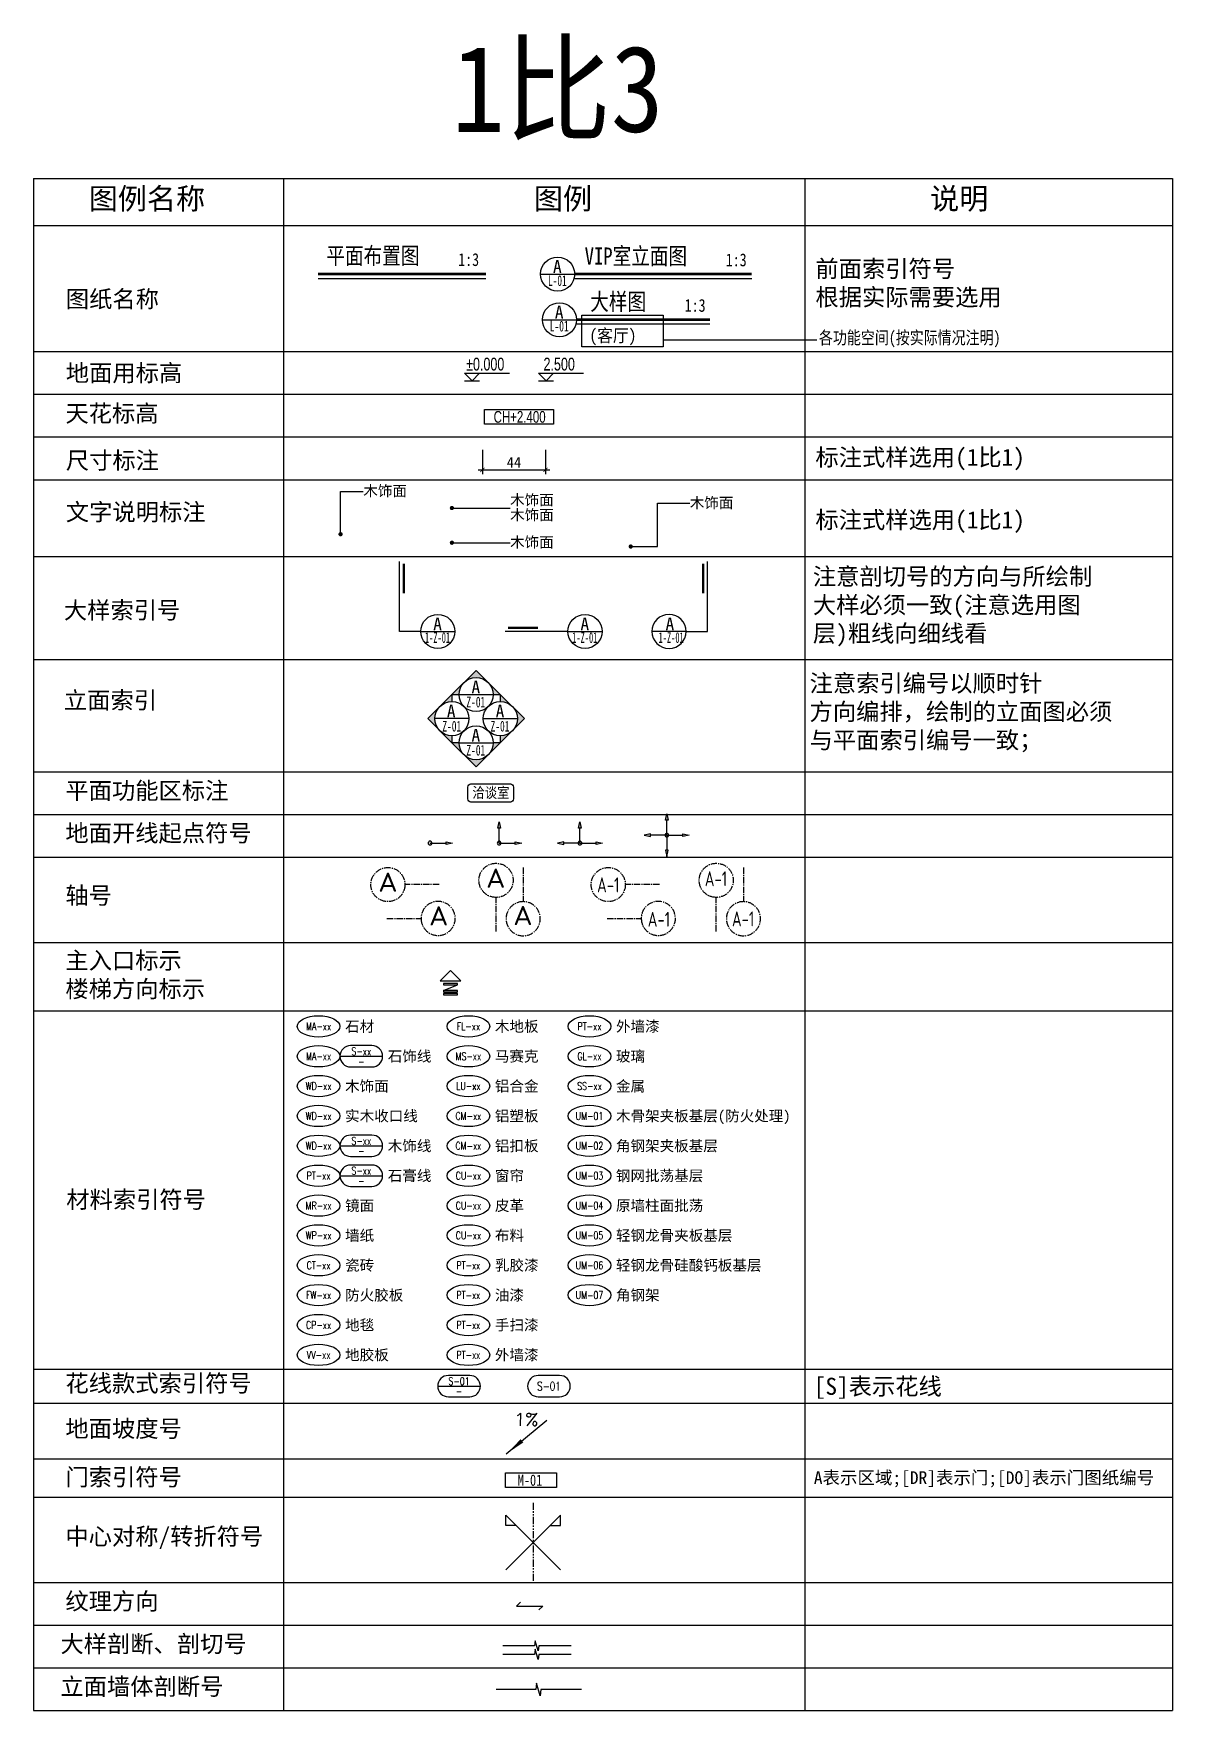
# Model space of a CAD drawing. Header units: millimetres. Extents: x -235126 to 312941, y -228449 to 114042.
# Drawn here: x -164245 to -163444, y 35428 to 36608 of the extents above; entities that cross this region are included whole.
import ezdxf
from ezdxf.enums import TextEntityAlignment as Align

# ---------------------------------------------------------------- set-up
doc = ezdxf.new("R2010")
doc.units = ezdxf.units.MM
doc.header["$LTSCALE"] = 800
for name, pattern in [('CENTER2', [1.125, 0.75, -0.125, 0.125, -0.125]), ('DASH', [0.35, 0.25, -0.1]), ('PHANTOM2', [1.25, 0.625, -0.125, 0.125, -0.125, 0.125, -0.125])]:
    doc.linetypes.add(name, pattern=pattern)
doc.layers.get('DEFPOINTS').update_dxf_attribs({"color": 250})
for name, color, linetype in [('AXIS', 3, 'Continuous'), ('E立-ELEV6_LSCAPE', 8, 'Continuous'), ('FC-TEXT-地坪标注', 7, 'Continuous'), ('FC-地坪铺贴', 8, 'Continuous'), ('RC-天花标高', 7, 'Continuous')]:
    doc.layers.add(name, color=color, linetype=linetype)
doc.styles.add('DRAWING_NAME', font='simhei.ttf', dxfattribs={"width": 0.8})
doc.styles.add('HAN', font='romans', dxfattribs={"bigfont": 'hzdx.shx'})
doc.styles.add('HZDX', font='isocp3.shx', dxfattribs={"width": 0.8, "bigfont": 'hzdx.shx'})
doc.styles.add('ISO', font='ISOCP.shx', dxfattribs={"width": 0.75})
doc.styles.add('LINEDRAW', font='txt.shx', dxfattribs={"width": 0.7, "bigfont": '1.shx'})
doc.styles.get("Standard").update_dxf_attribs({"font": 'arial.ttf'})
doc.styles.add('TXT', font='txt.shx')
doc.styles.add('宋-ZY', font='')
doc.styles.add('繁线体', font='simhei.ttf')
doc.styles.add('黑体', font='simhei.ttf', dxfattribs={"width": 0.8})
doc.styles.get('宋-ZY').set_extended_font_data('SimSun')
doc.dimstyles.new('1比3', dxfattribs={"dimscale": 3, "dimtxt": 2.5, "dimasz": 1, "dimexe": 1, "dimexo": 1.5, "dimgap": 0.5, "dimtad": 1, "dimdec": 0, "dimzin": 0, "dimdsep": 46, "dimtxsty": '宋-ZY', "dimblk": 'ARCHTICK', "dimcen": 0.09, "dimdle": 1, "dimclrd": 8, "dimclre": 8, "dimclrt": 2, "dimadec": 0, "dimazin": 0, "dimtfac": 1, "dimtdec": 0, "dimtix": 1, "dimtmove": 2, "dimatfit": 3, "dimldrblk": 'DOT', "dimfxl": 1, "dimtolj": 1, "dimtzin": 0, "dimlwd": -1, "dimlwe": -1, "dimarcsym": 0})

msp = doc.modelspace()

# ---------------------------------------------------------------- texts
at = {"color": 7, "style": 'DRAWING_NAME', "width": 0.9}
msp.add_text('(客厅)', height=9, dxfattribs=at).set_placement((-163854, 36390.7))
at = {"style": '宋-ZY', "width": 0.85}
msp.add_text('洽谈室', height=7.5, dxfattribs=at).set_placement((-163923.2, 36073.8), align=Align.MIDDLE_CENTER)
at = {"attachment_point": 4}
for s, insert, char_height, style in [('图例名称', (-164205.9, 36490.6), 15, '繁线体'), ('图例', (-163893, 36490.6), 15, '繁线体'), ('说明', (-163614.5, 36490.6), 15, '繁线体'), ('前面索引符号\\P根据实际需要选用', (-163695.1, 36431.5), 12, '繁线体'), ('图纸名称', (-164222, 36420.2), 12, '繁线体'), ('地面用标高', (-164222, 36368.2), 12, '繁线体'), ('天花标高', (-164222.3, 36339.8), 12, '繁线体'), ('尺寸标注', (-164222, 36306.7), 12, '繁线体'), ('标注式样选用(1比1)', (-163695.1, 36308), 12, '繁线体'), ('木饰面', (-164012.9, 36285.6), 7.5, '宋-ZY'), ('文字说明标注', (-164222, 36270.4), 12, '繁线体'), ('木饰面', (-163783.4, 36277.2), 7.5, '宋-ZY'), ('标注式样选用(1比1)', (-163695.1, 36264), 12, '繁线体'), ('{\\H1x;木饰面}', (-163909.7, 36249.5), 7.5, '宋-ZY'), ('注意剖切号的方向与所绘制\\P大样必须一致(注意选用图\\P层)粗线向细线看', (-163696.9, 36204.2), 12, '繁线体'), ('大样索引号', (-164223.4, 36201.4), 12, '繁线体'), ('注意索引编号以顺时针\\P方向编排，绘制的立面图必须\\P与平面索引编号一致；', (-163699.2, 36129.4), 12, '繁线体'), ('立面索引', (-164223.4, 36138.1), 12, '繁线体'), ('平面功能区标注', (-164222.3, 36074.5), 12, '繁线体'), ('地面开线起点符号', (-164222.3, 36044.6), 12, '繁线体'), ('轴号', (-164222.3, 36000.8), 12, '繁线体'), ('主入口标示\\P楼梯方向标示', (-164222.3, 35945.1), 12, '繁线体'), ('材料索引符号', (-164221.7, 35787), 12, '繁线体'), ('花线款式索引符号', (-164222.3, 35657.8), 12, '繁线体'), ('[S]表示花线', (-163696.2, 35654.9), 12, '繁线体'), ('地面坡度号', (-164222.3, 35625.9), 12, '繁线体'), ('门索引符号', (-164222.3, 35591.8), 12, '繁线体'), ('A表示区域;[DR]表示门;[DO]表示门图纸编号', (-163696.2, 35590.9), 9, '繁线体'), ('中心对称/转折符号', (-164222.3, 35549.3), 12, '繁线体'), ('纹理方向', (-164222.3, 35504.5), 12, '繁线体'), ('大样剖断、剖切号', (-164225.8, 35474.5), 12, '繁线体'), ('立面墙体剖断号', (-164225.8, 35444.5), 12, '繁线体')]:
    msp.add_mtext(s, dxfattribs=dict(at, insert=insert, char_height=char_height, style=style))
at = {"color": 7, "insert": (-163692.6, 36392.5), "char_height": 9, "attachment_point": 4, "style": 'DRAWING_NAME'}
msp.add_mtext('各功能空间(按实际情况注明)', dxfattribs=at)
at = {"insert": (-163909.7, 36273.9), "char_height": 7.5, "attachment_point": 4, "line_spacing_factor": 0.84, "style": '宋-ZY'}
msp.add_mtext('木饰面\\P木饰面', dxfattribs=at)
at = {"layer": 'DEFPOINTS', "color": 40, "style": 'DRAWING_NAME', "width": 0.9}
msp.add_text('1比3', height=60.75, dxfattribs=at).set_placement((-163950.7, 36538.4))

# ---------------------------------------------------------------- blocks, each defined once
blk = doc.blocks.new('MH3.5')
at = {"color": 2}
blk.add_lwpolyline([(12, -1.75), (0, -1.75), (0, 1.75), (12, 1.75)], close=True, dxfattribs=at)
at = {"color": 4, "ltscale": 2, "style": 'HZDX', "width": 0.8}
blk.add_attdef('CH+2.400', text='', height=2.64, dxfattribs=at).set_placement((5.78, 0.01), align=Align.MIDDLE_CENTER)
blk = doc.blocks.new('CH+-')
at = {"color": 2}
blk.add_lwpolyline([(16.13, -1.75), (0, -1.75), (0, 1.75), (16.13, 1.75)], close=True, dxfattribs=at)
at = {"color": 4, "ltscale": 2, "width": 0.7}
blk.add_attdef('CH+2.400', text='', height=3.5, dxfattribs=at).set_placement((8.17, 0.01), align=Align.MIDDLE_CENTER)
blk = doc.blocks.new('_ArchTick')
at = {"color": 0, "linetype": 'ByBlock', "const_width": 0.15}
blk.add_lwpolyline([(-0.5, -0.5), (0.5, 0.5)], dxfattribs=at)
blk = doc.blocks.new('_Dot')
at = {"color": 0, "linetype": 'ByBlock', "lineweight": -2}
blk.add_line((-0.5, 0), (-1, 0), dxfattribs=at)
at = {"color": 0, "linetype": 'ByBlock', "const_width": 0.5}
blk.add_lwpolyline([(-0.25, 0, 1), (0.25, 0, 1)], format="xyb", close=True, dxfattribs=at)
blk = doc.blocks.new('*D35')
at = {"color": 8, "transparency": 16777216}
for p, q in [((-163929.2, 36314.9), (-163929.2, 36297.7)), ((-163884.8, 36314.9), (-163884.8, 36297.7)), ((-163932.2, 36300.7), (-163881.8, 36300.7))]:
    blk.add_line(p, q, dxfattribs=at)
at = {"layer": 'DEFPOINTS', "color": 0, "transparency": 16777216}
for p in [(-163929.2, 36319.4), (-163884.8, 36319.4), (-163884.8, 36300.7)]:
    blk.add_point(p, dxfattribs=at)
at = {"color": 8, "transparency": 16777216, "xscale": 3, "yscale": 3, "zscale": 3, "rotation": 180}
blk.add_blockref('_ArchTick', (-163929.2, 36300.7), dxfattribs=at)
at = {"color": 8, "transparency": 16777216, "xscale": 3, "yscale": 3, "zscale": 3}
blk.add_blockref('_ArchTick', (-163884.8, 36300.7), dxfattribs=at)
at = {"color": 2, "transparency": 16777216, "insert": (-163907, 36306), "char_height": 7.5, "attachment_point": 5, "style": '宋-ZY'}
blk.add_mtext('\\A1;44', dxfattribs=at)
blk = doc.blocks.new('MARK-IN')
for p, q in [((-120, -123), (0, 0)), ((0, 0), (120, -123)), ((-120, -123), (120, -123)), ((-83, -235), (83, -171))]:
    blk.add_line(p, q)
for points in [[(83, -171), (83, -156), (-83, -156), (-83, -171)], [(83, -250), (83, -235), (-83, -235), (-83, -250)], [(83, -289), (83, -273), (-83, -273), (-83, -289)]]:
    blk.add_lwpolyline(points, close=True)
blk = doc.blocks.new('A$C4FBA2034')
at = {"color": 4, "style": '黑体', "width": 0.8}
blk.add_attdef('平面布置图', text='', height=4, dxfattribs=at).set_placement((23.6, 1.17), align=Align.RIGHT)
blk.add_attdef('1:1', (32.66, 0.79), '', height=3, dxfattribs=at)
blk = doc.blocks.new('CCPP')
h = blk.add_hatch(color=2)
h.paths.add_polyline_path([(-0.31, -3.5), (0.31, -3.5), (0, -5)])
edge = h.paths.add_edge_path()
edge.add_ellipse((0, 0), major_axis=(0.31, 0.31), ratio=1, start_angle=45, end_angle=225, ccw=False)
edge.add_ellipse((0, 0), major_axis=(0.31, 0.31), ratio=1, start_angle=225, end_angle=405, ccw=False)
h.paths.add_polyline_path([(-5.29, 0), (-3.79, 0.31), (-3.79, -0.31)])
at = {"color": 2}
for p, q in [((-5.29, 0), (-3.79, 0.31)), ((-3.79, -0.31), (-5.29, 0)), ((-3.79, 0.31), (-3.79, -0.31)), ((0, 0), (-3.79, 0)), ((0, 0), (0, -3.5)), ((-0.31, -3.5), (0.31, -3.5)), ((0, -5), (-0.31, -3.5)), ((0.31, -3.5), (0, -5))]:
    blk.add_line(p, q, dxfattribs=at)
at = {"color": 2, "extrusion": (0, 0, -1)}
blk.add_ellipse((0, 0), major_axis=(-0.31, 0.31), ratio=1, start_param=4.712389, end_param=10.995574, dxfattribs=at)
blk = doc.blocks.new('KKXXFF1')
h = blk.add_hatch(color=2)
h.paths.add_polyline_path([(5.29, 0), (3.79, 0.31), (3.79, -0.31)])
edge = h.paths.add_edge_path()
edge.add_ellipse((0, 0), major_axis=(0.31, -0.31), ratio=1, start_angle=45, end_angle=90)
edge.add_ellipse((0, 0), major_axis=(0.31, -0.31), ratio=1, start_angle=-270, end_angle=45)
at = {"color": 2}
for p, q in [((0, 0), (3.79, 0)), ((3.79, 0.31), (5.29, 0)), ((3.79, -0.31), (3.79, 0.31)), ((5.29, 0), (3.79, -0.31))]:
    blk.add_line(p, q, dxfattribs=at)
at = {"color": 2, "extrusion": (0, 0, -1)}
blk.add_ellipse((0, 0), major_axis=(0.31, -0.31), ratio=1, start_param=4.712389, end_param=10.995574, dxfattribs=at)
blk = doc.blocks.new('KKXXFF3')
h = blk.add_hatch(color=2)
edge = h.paths.add_edge_path()
edge.add_ellipse((0, 0), major_axis=(0.31, -0.31), ratio=1, start_angle=0, end_angle=360, ccw=False)
h.paths.add_polyline_path([(0.31, 3.5), (-0.31, 3.5), (0, 5)])
h.paths.add_polyline_path([(5.29, 0), (3.79, -0.31), (3.79, 0.31)])
h.paths.add_polyline_path([(-5.29, 0), (-3.79, -0.31), (-3.79, 0.31)])
at = {"color": 2}
for p, q in [((-0.31, 3.5), (0, 5)), ((0, 5), (0.31, 3.5)), ((-3.79, 0.31), (-5.29, 0)), ((-3.79, -0.31), (-3.79, 0.31)), ((0, 0), (-3.79, 0)), ((0.31, 3.5), (-0.31, 3.5)), ((0, 0), (0, 3.5)), ((0, 0), (3.79, 0)), ((3.79, 0.31), (5.29, 0)), ((3.79, -0.31), (3.79, 0.31)), ((-5.29, 0), (-3.79, -0.31)), ((5.29, 0), (3.79, -0.31))]:
    blk.add_line(p, q, dxfattribs=at)
at = {"color": 2, "extrusion": (0, 0, -1)}
blk.add_ellipse((0, 0), major_axis=(0.31, -0.31), ratio=1, start_param=4.712389, end_param=10.995574, dxfattribs=at)
blk = doc.blocks.new('KKXXFF4')
h = blk.add_hatch(color=2)
edge = h.paths.add_edge_path()
edge.add_ellipse((0, 0), major_axis=(0.31, -0.31), ratio=1, start_angle=0, end_angle=360, ccw=False)
h.paths.add_polyline_path([(5.29, 0), (3.79, -0.31), (3.79, 0.31)])
h.paths.add_polyline_path([(0, 5), (0.31, 3.5), (-0.31, 3.5)])
h.paths.add_polyline_path([(0.31, -3.5), (-0.31, -3.5), (0, -5)])
h.paths.add_polyline_path([(-5.29, 0), (-3.79, -0.31), (-3.79, 0.31)])
at = {"color": 2}
for p, q in [((-0.31, 3.5), (0, 5)), ((0, 5), (0.31, 3.5)), ((-3.79, 0.31), (-5.29, 0)), ((-3.79, -0.31), (-3.79, 0.31)), ((0, 0), (-3.79, 0)), ((0.31, 3.5), (-0.31, 3.5)), ((0, 0), (0, 3.5)), ((0, 0), (3.79, 0)), ((3.79, 0.31), (5.29, 0)), ((3.79, -0.31), (3.79, 0.31)), ((-5.29, 0), (-3.79, -0.31)), ((-0.31, -3.5), (0, -5)), ((0.31, -3.5), (-0.31, -3.5)), ((0, 0), (0, -3.5)), ((0, -5), (0.31, -3.5)), ((5.29, 0), (3.79, -0.31))]:
    blk.add_line(p, q, dxfattribs=at)
at = {"color": 2, "extrusion": (0, 0, -1)}
blk.add_ellipse((0, 0), major_axis=(0.31, -0.31), ratio=1, start_param=4.712389, end_param=10.995574, dxfattribs=at)
blk = doc.blocks.new('A$C64543D7B')
at = {"color": 2}
blk.add_line((0.06, 4), (8.06, 4), dxfattribs=at)
blk.add_circle((4.06, 4), 4, dxfattribs=at)
at = {"color": 6, "style": '黑体'}
blk.add_attdef('方向', text='', height=2.74, dxfattribs=at).set_placement((4, 5.77), align=Align.MIDDLE_CENTER)
at = {"color": 6, "style": 'HZDX', "width": 0.5}
blk.add_attdef('图号', text='', height=2.47, dxfattribs=at).set_placement((4, 2.26), align=Align.MIDDLE_CENTER)
blk = doc.blocks.new('SS111')
h = blk.add_hatch(color=2)
h.paths.add_polyline_path([(-2.83, 6.83), (-5.66, 4), (-4, 4, -0.198912)])
h.paths.add_polyline_path([(0, 9.66), (-2.83, 6.83, -0.414214), (2.83, 6.83)])
h.paths.add_polyline_path([(2.83, 6.83, -0.198912), (4, 4), (5.66, 4)])
at = {"color": 2}
blk.add_line((-4, 4), (4, 4), dxfattribs=at)
blk.add_lwpolyline([(4, 4), (5.66, 4), (0, 9.66), (-5.66, 4), (-4, 4)], dxfattribs=at)
blk.add_circle((0, 4), 4, dxfattribs=at)
at = {"color": 7, "style": '黑体'}
blk.add_attdef('方向', text='', height=3, dxfattribs=at).set_placement((-0.06, 5.77), align=Align.MIDDLE_CENTER)
at = {"color": 2, "style": 'HZDX', "width": 0.6}
blk.add_attdef('图号', text='', height=3, dxfattribs=at).set_placement((-0.06, 2.26), align=Align.MIDDLE_CENTER)
blk = doc.blocks.new('SS222')
h = blk.add_hatch(color=2)
h.paths.add_polyline_path([(6.83, 2.83), (4, 5.66), (4, 4, -0.198912)])
h.paths.add_polyline_path([(9.66, 0), (6.83, 2.83, -0.414214), (6.83, -2.83)])
h.paths.add_polyline_path([(6.83, -2.83, -0.198912), (4, -4), (4, -5.66)])
at = {"color": 2}
blk.add_line((0, 0), (8, 0), dxfattribs=at)
blk.add_lwpolyline([(4, -4), (4, -5.66), (9.66, 0), (4, 5.66), (4, 4)], dxfattribs=at)
blk.add_circle((4, 0), 4, dxfattribs=at)
at = {"color": 7, "style": '黑体'}
blk.add_attdef('方向', text='', height=3, dxfattribs=at).set_placement((3.94, 1.77), align=Align.MIDDLE_CENTER)
at = {"color": 2, "style": 'HZDX', "width": 0.6}
blk.add_attdef('图号', text='', height=3, dxfattribs=at).set_placement((3.94, -1.74), align=Align.MIDDLE_CENTER)
blk = doc.blocks.new('SS333')
h = blk.add_hatch(color=2)
h.paths.add_polyline_path([(2.89, -4.6), (5.72, -1.77), (4.06, -1.77, -0.198912)])
h.paths.add_polyline_path([(0.06, -7.42), (2.89, -4.6, -0.414214), (-2.77, -4.6)])
h.paths.add_polyline_path([(-2.77, -4.6, -0.198912), (-3.94, -1.77), (-5.6, -1.77)])
at = {"color": 2}
blk.add_line((-3.94, -1.77), (4.06, -1.77), dxfattribs=at)
blk.add_lwpolyline([(-3.94, -1.77), (-5.59, -1.77), (0.06, -7.42), (5.72, -1.77), (4.06, -1.77)], dxfattribs=at)
blk.add_circle((0.06, -1.77), 4, dxfattribs=at)
at = {"color": 7, "style": '黑体'}
blk.add_attdef('方向', text='', height=3, dxfattribs=at).set_placement((0, 0), align=Align.MIDDLE_CENTER)
at = {"color": 2, "style": 'HZDX', "width": 0.6}
blk.add_attdef('图号', text='', height=3, dxfattribs=at).set_placement((0, -3.51), align=Align.MIDDLE_CENTER)
blk = doc.blocks.new('SS444')
h = blk.add_hatch(color=2)
h.paths.add_polyline_path([(-6.83, 2.83), (-4, 5.66), (-4, 4, 0.198912)])
h.paths.add_polyline_path([(-9.66, 0), (-6.83, 2.83, 0.414214), (-6.83, -2.83)])
h.paths.add_polyline_path([(-6.83, -2.83, 0.198912), (-4, -4), (-4, -5.66)])
at = {"color": 2}
blk.add_line((0, 0), (-8, 0), dxfattribs=at)
blk.add_lwpolyline([(-4, -4), (-4, -5.66), (-9.66, 0), (-4, 5.66), (-4, 4)], dxfattribs=at)
blk.add_circle((-4, 0), 4, dxfattribs=at)
at = {"color": 7, "style": '黑体'}
blk.add_attdef('方向', text='', height=3, rotation=0, dxfattribs=at).set_placement((-3.16, 1.77), align=Align.MIDDLE_CENTER)
at = {"color": 2, "style": 'HZDX', "width": 0.6}
blk.add_attdef('图号', text='', height=3, rotation=0, dxfattribs=at).set_placement((-3.46, -1.74), align=Align.MIDDLE_CENTER)
blk = doc.blocks.new('A$C60323B29')
at = {"color": 2}
blk.add_line((0, 0), (3.52, 0), dxfattribs=at)
blk.add_lwpolyline([(3.52, 1.76), (1.76, 0), (0, 1.76), (10.56, 1.76)], dxfattribs=at)
at = {"color": 7, "ltscale": 2, "style": 'HZDX', "width": 0.8}
blk.add_attdef('%%P0.000', text='', height=2.64, dxfattribs=at).set_placement((4.84, 3.42), align=Align.MIDDLE_CENTER)
blk = doc.blocks.new('A$C48007FC5')
at = {"color": 2}
blk.add_line((0, 0), (9.47, 7.93), dxfattribs=at)
blk.add_solid([(0, 0), (3.37, 3.45), (3.99, 2.71)], dxfattribs=at)
at = {"color": 7, "style": 'HAN'}
blk.add_text('1%', height=3, rotation=359.7652, dxfattribs=at).set_placement((1.87, 6.61))
blk = doc.blocks.new('MARK-S-2')
at = {"color": 0}
blk.add_lwpolyline([(7.5, 2.5), (2.5, 2.5, 1), (2.5, -2.5), (7.5, -2.5, 1)], format="xyb", close=True, dxfattribs=at)
at = {"color": 7, "style": 'LINEDRAW', "width": 0.75}
blk.add_attdef('S-01', text='', height=2, dxfattribs=at).set_placement((5, 0), align=Align.MIDDLE_CENTER)
blk = doc.blocks.new('MARK-S-1')
blk.add_line((0, 0), (10, 0))
at = {"color": 0}
blk.add_lwpolyline([(7.5, 2.5), (2.5, 2.5, 1), (2.5, -2.5), (7.5, -2.5, 1)], format="xyb", close=True, dxfattribs=at)
at = {"color": 7, "style": 'LINEDRAW', "width": 0.75}
for tag, p in [('S-01', (5, 1.15)), ('-', (5, -1.23))]:
    blk.add_attdef(tag, text='', height=1.8, dxfattribs=at).set_placement(p, align=Align.MIDDLE_CENTER)
blk = doc.blocks.new('MARK-ME-M1')
blk.add_ellipse((5, 0), major_axis=(5, 0), ratio=0.5)
at = {"color": 7, "style": '宋-ZY'}
blk.add_attdef('MA-XX', text='', height=1.88, dxfattribs=at).set_placement((5, 0), align=Align.MIDDLE_CENTER)
blk.add_attdef('材料', text='', height=2.5, dxfattribs=at).set_placement((11.2, 0), align=Align.MIDDLE_LEFT)
blk = doc.blocks.new('MARK-ME-M2')
blk.add_line((10, 0), (20, 0))
blk.add_lwpolyline([(17.5, 2.5), (12.5, 2.5, 1), (12.5, -2.5), (17.5, -2.5, 1)], format="xyb", close=True)
blk.add_ellipse((5, 0), major_axis=(5, 0), ratio=0.5)
at = {"color": 2, "style": 'TXT', "width": 0.75}
for tag, p in [('MA-XX', (5, 0)), ('S-01', (15, 1.15)), ('-', (15, -1.23))]:
    blk.add_attdef(tag, text='', height=1.8, dxfattribs=at).set_placement(p, align=Align.MIDDLE_CENTER)
at = {"color": 7, "style": '宋-ZY'}
blk.add_attdef('材料', text='', height=2.5, dxfattribs=at).set_placement((21.2, 0), align=Align.MIDDLE_LEFT)
blk = doc.blocks.new('ZHTHA1')
at = {"color": 8, "linetype": 'CENTER2', "ltscale": 0.0025}
blk.add_line((0, 0), (-8, 0), dxfattribs=at)
blk.add_ellipse((-12, 0), major_axis=(2.83, 2.83), ratio=1, start_param=5.497787, end_param=11.780972, dxfattribs=at)
at = {"color": 7, "style": 'ISO', "width": 1.25}
blk.add_attdef('A', text='', height=4.5, dxfattribs=at).set_placement((-12, -3.03), align=Align.BOTTOM_CENTER)

# ---------------------------------------------------------------- dimensions: what is measured, and where the dimension line sits
dim = msp.add_aligned_dim(p1=(-163929.2, 36319.4), p2=(-163884.8, 36319.4), distance=-18.6, dimstyle='1比3')
dim.commit()
dim.dimension.update_dxf_attribs({"geometry": '*D35', "text_midpoint": (-163907, 36306)})

# ---------------------------------------------------------------- linework, layer by layer
for p, q in [((-164244.7, 36505.5), (-164244.7, 35428.4)), ((-164244.7, 36505.5), (-163444.1, 36505.5)), ((-164069.1, 36505.5), (-164069.1, 35428.4)), ((-163702.6, 36505.5), (-163702.6, 35428.4)), ((-163444.1, 36505.5), (-163444.1, 35428.4)), ((-164244.7, 36472.5), (-163444.1, 36472.5)), ((-164244.7, 36384), (-163444.1, 36384)), ((-164244.7, 36354), (-163444.1, 36354)), ((-164244.7, 36324), (-163444.1, 36324)), ((-164244.7, 36293.8), (-163444.1, 36293.8)), ((-164244.7, 36239.8), (-163444.1, 36239.8)), ((-164244.7, 36239.8), (-163444.1, 36239.8)), ((-164244.7, 36167.4), (-163444.1, 36167.4)), ((-164244.7, 36088.4), (-163444.1, 36088.4)), ((-164244.7, 36058.4), (-163444.1, 36058.4)), ((-164244.7, 36028.4), (-163444.1, 36028.4)), ((-164244.7, 36028.4), (-163444.1, 36028.4)), ((-164244.7, 35968.4), (-163444.1, 35968.4)), ((-164244.7, 35968.4), (-163444.1, 35968.4)), ((-164244.7, 35920.4), (-163444.1, 35920.4)), ((-164244.7, 35920.4), (-163444.1, 35920.4)), ((-164244.7, 35668.4), (-163444.1, 35668.4)), ((-164244.7, 35668.4), (-163444.1, 35668.4)), ((-164244.7, 35668.4), (-163444.1, 35668.4)), ((-164244.7, 35644.4), (-163444.1, 35644.4)), ((-164244.7, 35644.4), (-163444.1, 35644.4)), ((-164244.7, 35644.4), (-163444.1, 35644.4)), ((-164244.7, 35605.4), (-163444.1, 35605.4)), ((-164244.7, 35605.4), (-163444.1, 35605.4)), ((-164244.7, 35605.4), (-163444.1, 35605.4)), ((-164244.7, 35605.4), (-163444.1, 35605.4)), ((-164244.7, 35605.4), (-163444.1, 35605.4)), ((-164244.7, 35605.4), (-163444.1, 35605.4)), ((-164244.7, 35605.4), (-163444.1, 35605.4)), ((-164244.7, 35578.4), (-163444.1, 35578.4)), ((-164244.7, 35518.4), (-163444.1, 35518.4)), ((-164244.7, 35518.4), (-163444.1, 35518.4)), ((-164244.7, 35518.4), (-163444.1, 35518.4)), ((-164244.7, 35488.4), (-163444.1, 35488.4)), ((-164244.7, 35458.4), (-163444.1, 35458.4)), ((-164244.7, 35428.4), (-163444.1, 35428.4))]:
    msp.add_line(p, q)
at = {"color": 7}
for p, q in [((-164044.6, 36435.4), (-163926.7, 36435.4)), ((-163864.1, 36435.4), (-163739.9, 36435.4)), ((-163862.8, 36403.4), (-163769.3, 36403.4))]:
    msp.add_line(p, q, dxfattribs=at)
at = {"color": 1, "linetype": 'DASH'}
msp.add_line((-163802, 36392.1), (-163694, 36392.1), dxfattribs=at)
at = {"color": 253, "linetype": 'PHANTOM2', "ltscale": 0.01}
msp.add_line((-163893.4, 35574.4), (-163893.4, 35518.5), dxfattribs=at)
at = {"color": 1, "const_width": 1.92}
for points in [[(-164044.8, 36438.4), (-163926.7, 36438.4)], [(-163864.3, 36438.4), (-163739.9, 36438.4)], [(-163863, 36406.4), (-163769.3, 36406.4)]]:
    msp.add_lwpolyline(points, dxfattribs=at)
at = {"color": 1, "linetype": 'DASH'}
msp.add_lwpolyline([(-163859.4, 36409.5), (-163802, 36409.5), (-163802, 36387.2), (-163859.4, 36387.2)], close=True, dxfattribs=at)
at = {"color": 2}
for points in [[(-163972.5, 36187.1), (-163987.5, 36187.1), (-163987.5, 36236.2)], [(-163785.9, 36187.1), (-163771, 36187.1), (-163771, 36236.2)], [(-163869, 36187.1), (-163913.1, 36187.1)], [(-163905.4, 35558.5), (-163912.6, 35558.5), (-163912.6, 35565.7), (-163874.2, 35527.3)], [(-163881.4, 35558.5), (-163874.2, 35558.5), (-163874.2, 35565.7), (-163912.6, 35527.3)]]:
    msp.add_lwpolyline(points, dxfattribs=at)
at = {"color": 2, "const_width": 1.62}
for points in [[(-163984.4, 36213.8), (-163984.4, 36234.7)], [(-163774.1, 36213.8), (-163774.1, 36234.7)], [(-163890.2, 36189.7), (-163911.1, 36189.7)]]:
    msp.add_lwpolyline(points, dxfattribs=at)
msp.add_lwpolyline([(-163877.3, 35941.8, 0, 0, 0), (-163845.7, 35941.8, 3.6, 0, 0), (-163831.6, 35941.8, 0, 0, 0)], format="xyseb")
at = {"color": 7}
for points in [[(-163866.7, 35473.8), (-163889.6, 35473.8), (-163889.9, 35470.2), (-163892.1, 35477.4), (-163892.5, 35473.8), (-163914.7, 35473.8)], [(-163866.7, 35467.8), (-163889.6, 35467.8), (-163889.9, 35464.2), (-163892.1, 35471.4), (-163892.5, 35467.8), (-163914.7, 35467.8)], [(-163859.5, 35443.1), (-163888.1, 35443.1), (-163888.5, 35438.6), (-163891.2, 35447.6), (-163891.7, 35443.1), (-163919.5, 35443.1)]]:
    msp.add_lwpolyline(points, dxfattribs=at)
at = {"layer": 'E立-ELEV6_LSCAPE', "color": 0}
msp.add_lwpolyline([(-163937.2, 36080), (-163909.5, 36080, -0.414214), (-163907.3, 36077.7), (-163907.3, 36069.4, -0.414214), (-163909.5, 36067.1), (-163937.2, 36067.1, -0.414214), (-163939.4, 36069.4), (-163939.4, 36077.7, -0.414214)], format="xyb", close=True, dxfattribs=at)
at = {"layer": 'FC-地坪铺贴', "color": 7}
msp.add_lwpolyline([(-163902.4, 35504.5), (-163905.2, 35501.8), (-163886.8, 35501.8), (-163889.6, 35499)], dxfattribs=at)

# ---------------------------------------------------------------- block references
at = {"color": 7}
ref = msp.add_blockref('A$C4FBA2034', (-164044.2, 36441.7), dxfattribs=dict(at, xscale=3, yscale=3, zscale=3))
ref.add_attrib('1:1', '1:3', (-163946.2, 36444.1), dxfattribs={"height": 9, "style": '黑体', "width": 0.8})
ref.add_attrib('平面布置图', '平面布置图', dxfattribs={"height": 12, "style": '黑体', "width": 0.8}).set_placement((-163973.4, 36445.3), align=Align.RIGHT)
at = {"color": 1}
ref = msp.add_blockref('A$C64543D7B', (-163888.5, 36426.4), dxfattribs=dict(at, xscale=3, yscale=3, zscale=3))
ref.add_attrib('方向', 'A', dxfattribs={"color": 7, "height": 9, "style": '黑体'}).set_placement((-163876.5, 36443.7), align=Align.MIDDLE_CENTER)
ref.add_attrib('图号', 'L-01', dxfattribs={"color": 7, "height": 7.5, "style": '宋-ZY', "width": 0.65}).set_placement((-163876.5, 36433.8), align=Align.MIDDLE_CENTER)
at = {"color": 7}
ref = msp.add_blockref('A$C4FBA2034', (-163856.1, 36441.5), dxfattribs=dict(at, xscale=3, yscale=3, zscale=3))
ref.add_attrib('1:1', '1:3', (-163758.1, 36443.9), dxfattribs={"height": 9, "style": '黑体', "width": 0.8})
ref.add_attrib('平面布置图', 'VIP室立面图', dxfattribs={"height": 12, "style": '黑体', "width": 0.8}).set_placement((-163785.3, 36445.1), align=Align.RIGHT)
ref = msp.add_blockref('A$C4FBA2034', (-163885, 36409.5), dxfattribs=dict(at, xscale=3, yscale=3, zscale=3))
ref.add_attrib('1:1', '1:3', (-163787, 36411.9), dxfattribs={"height": 9, "style": '黑体', "width": 0.8})
ref.add_attrib('平面布置图', '大样图', dxfattribs={"height": 12, "style": '黑体', "width": 0.8}).set_placement((-163814.1, 36413), align=Align.RIGHT)
at = {"color": 1}
ref = msp.add_blockref('A$C64543D7B', (-163887.2, 36394.3), dxfattribs=dict(at, xscale=3, yscale=3, zscale=3))
ref.add_attrib('方向', 'A', dxfattribs={"color": 7, "height": 9, "style": '黑体'}).set_placement((-163875.2, 36411.6), align=Align.MIDDLE_CENTER)
ref.add_attrib('图号', 'L-01', dxfattribs={"color": 7, "height": 7.5, "style": '宋-ZY', "width": 0.65}).set_placement((-163875.2, 36401.8), align=Align.MIDDLE_CENTER)
ref = msp.add_blockref('A$C64543D7B', (-163972.7, 36175.1), dxfattribs=dict(at, xscale=3, yscale=3, zscale=3))
ref.add_attrib('方向', 'A', dxfattribs={"color": 7, "height": 9, "style": '黑体'}).set_placement((-163960.7, 36192.4), align=Align.MIDDLE_CENTER)
ref.add_attrib('图号', '1-Z-01', dxfattribs={"color": 7, "height": 7.5, "style": '宋-ZY', "width": 0.55}).set_placement((-163960.7, 36182.8), align=Align.MIDDLE_CENTER)
ref = msp.add_blockref('A$C64543D7B', (-163869.2, 36175.1), dxfattribs=dict(at, xscale=3, yscale=3, zscale=3))
ref.add_attrib('方向', 'A', dxfattribs={"color": 7, "height": 9, "style": '黑体'}).set_placement((-163857.2, 36192.4), align=Align.MIDDLE_CENTER)
ref.add_attrib('图号', '1-Z-01', dxfattribs={"color": 7, "height": 7.5, "style": '宋-ZY', "width": 0.55}).set_placement((-163857.2, 36182.8), align=Align.MIDDLE_CENTER)
ref = msp.add_blockref('A$C64543D7B', (-163785.8, 36175.1), dxfattribs=dict(at, xscale=-3, yscale=3, zscale=3))
ref.add_attrib('方向', 'A', dxfattribs={"color": 7, "height": 9, "style": '黑体'}).set_placement((-163797.4, 36192.4), align=Align.MIDDLE_CENTER)
ref.add_attrib('图号', '1-Z-01', dxfattribs={"color": 7, "height": 7.5, "style": '宋-ZY', "width": 0.55}).set_placement((-163796.5, 36182.8), align=Align.MIDDLE_CENTER)
ref = msp.add_blockref('SS111', (-163933.6, 36130.7), dxfattribs=dict(xscale=3, yscale=3, zscale=3))
ref.add_attrib('方向', 'A', dxfattribs={"color": 7, "height": 9, "style": '黑体'}).set_placement((-163933.8, 36148), align=Align.MIDDLE_CENTER)
ref.add_attrib('图号', 'Z-01', dxfattribs={"color": 7, "height": 7.5, "style": '宋-ZY', "width": 0.65}).set_placement((-163933.8, 36137.5), align=Align.MIDDLE_CENTER)
ref = msp.add_blockref('SS444', (-163938.6, 36125.8), dxfattribs=dict(xscale=3, yscale=3, zscale=3))
ref.add_attrib('方向', 'A', dxfattribs={"color": 7, "height": 9, "rotation": 0, "style": '黑体'}).set_placement((-163951.1, 36131.1), align=Align.MIDDLE_CENTER)
ref.add_attrib('图号', 'Z-01', dxfattribs={"color": 7, "height": 7.5, "rotation": 0, "style": '宋-ZY', "width": 0.65}).set_placement((-163950.7, 36120.5), align=Align.MIDDLE_CENTER)
ref = msp.add_blockref('SS222', (-163928.6, 36125.8), dxfattribs=dict(xscale=3, yscale=3, zscale=3))
ref.add_attrib('方向', 'A', dxfattribs={"color": 7, "height": 9, "style": '黑体'}).set_placement((-163916.8, 36131.1), align=Align.MIDDLE_CENTER)
ref.add_attrib('图号', 'Z-01', dxfattribs={"color": 7, "height": 7.5, "style": '宋-ZY', "width": 0.65}).set_placement((-163916.8, 36120.5), align=Align.MIDDLE_CENTER)
ref = msp.add_blockref('SS333', (-163933.8, 36114.1), dxfattribs=dict(xscale=3, yscale=3, zscale=3))
ref.add_attrib('方向', 'A', dxfattribs={"color": 7, "height": 9, "style": '黑体'}).set_placement((-163933.8, 36114.1), align=Align.MIDDLE_CENTER)
ref.add_attrib('图号', 'Z-01', dxfattribs={"color": 7, "height": 7.5, "style": '宋-ZY', "width": 0.65}).set_placement((-163933.8, 36103.6), align=Align.MIDDLE_CENTER)
at = {"xscale": 3, "yscale": 3, "zscale": 3, "rotation": 179.9999999995049}
msp.add_blockref('CCPP', (-163917.4, 36038.3), dxfattribs=at)
for name, p, xscale, yscale, zscale in [('KKXXFF3', (-163860.6, 36038.3), 3, 3, 3), ('KKXXFF4', (-163799.6, 36043.9), 3, 3, 3), ('KKXXFF1', (-163966, 36038.3), 3, 3, 3), ('MARK-IN', (-163951.6, 35948.8), 0.0600000000013097, 0.0600000000013097, 0.0600000000013097), ('A$C48007FC5', (-163912.4, 35608.7), 3, 3, 3)]:
    msp.add_blockref(name, p, dxfattribs=dict(xscale=xscale, yscale=yscale, zscale=zscale))
ref = msp.add_blockref('MARK-ME-M1', (-164059.3, 35909.4), dxfattribs=dict(xscale=3, yscale=3, zscale=3))
ref.add_attrib('材料', '石材', dxfattribs={"color": 7, "height": 7.5, "style": '宋-ZY'}).set_placement((-164025.7, 35909.4), align=Align.MIDDLE_LEFT)
ref.add_attrib('MA-XX', 'MA-xx', dxfattribs={"color": 2, "height": 5.4, "style": 'TXT', "width": 0.75}).set_placement((-164044.3, 35909.4), align=Align.MIDDLE_CENTER)
ref = msp.add_blockref('MARK-ME-M1', (-163954, 35909.4), dxfattribs=dict(xscale=3, yscale=3, zscale=3))
ref.add_attrib('材料', '木地板', dxfattribs={"color": 7, "height": 7.5, "style": '宋-ZY'}).set_placement((-163920.4, 35909.4), align=Align.MIDDLE_LEFT)
ref.add_attrib('MA-XX', 'FL-xx', dxfattribs={"color": 2, "height": 5.4, "style": 'TXT', "width": 0.75}).set_placement((-163939, 35909.4), align=Align.MIDDLE_CENTER)
ref = msp.add_blockref('MARK-ME-M1', (-163868.9, 35909.4), dxfattribs=dict(xscale=3, yscale=3, zscale=3))
ref.add_attrib('材料', '外墙漆', dxfattribs={"color": 7, "height": 7.5, "style": '宋-ZY'}).set_placement((-163835.3, 35909.4), align=Align.MIDDLE_LEFT)
ref.add_attrib('MA-XX', 'PT-xx', dxfattribs={"color": 2, "height": 5.4, "style": 'TXT', "width": 0.75}).set_placement((-163853.9, 35909.4), align=Align.MIDDLE_CENTER)
at = {"xscale": 3, "yscale": 3, "zscale": 3}
for p, values in [((-164059.3, 35888.4), {'MA-XX': 'MA-xx', '-': '-', 'S-01': 'S-xx', '材料': '石饰线'}), ((-164059.3, 35825.4), {'MA-XX': 'WD-xx', '-': '-', 'S-01': 'S-xx', '材料': '木饰线'}), ((-164059.3, 35804.4), {'MA-XX': 'PT-xx', '-': '-', 'S-01': 'S-xx', '材料': '石膏线'})]:
    msp.add_blockref('MARK-ME-M2', p, dxfattribs=at).add_auto_attribs(values)
ref = msp.add_blockref('MARK-ME-M1', (-163954, 35888.4), dxfattribs=dict(xscale=3, yscale=3, zscale=3))
ref.add_attrib('材料', '马赛克', dxfattribs={"color": 7, "height": 7.5, "style": '宋-ZY'}).set_placement((-163920.4, 35888.4), align=Align.MIDDLE_LEFT)
ref.add_attrib('MA-XX', 'MS-xx', dxfattribs={"color": 2, "height": 5.4, "style": 'TXT', "width": 0.75}).set_placement((-163939, 35888.4), align=Align.MIDDLE_CENTER)
ref = msp.add_blockref('MARK-ME-M1', (-163868.9, 35888.4), dxfattribs=dict(xscale=3, yscale=3, zscale=3))
ref.add_attrib('材料', '玻璃', dxfattribs={"color": 7, "height": 7.5, "style": '宋-ZY'}).set_placement((-163835.3, 35888.4), align=Align.MIDDLE_LEFT)
ref.add_attrib('MA-XX', 'GL-xx', dxfattribs={"color": 2, "height": 5.4, "style": 'TXT', "width": 0.75}).set_placement((-163853.9, 35888.4), align=Align.MIDDLE_CENTER)
ref = msp.add_blockref('MARK-ME-M1', (-164059.3, 35867.4), dxfattribs=dict(xscale=3, yscale=3, zscale=3))
ref.add_attrib('材料', '木饰面', dxfattribs={"color": 7, "height": 7.5, "style": '宋-ZY'}).set_placement((-164025.7, 35867.4), align=Align.MIDDLE_LEFT)
ref.add_attrib('MA-XX', 'WD-xx', dxfattribs={"color": 2, "height": 5.4, "style": 'TXT', "width": 0.75}).set_placement((-164044.3, 35867.4), align=Align.MIDDLE_CENTER)
ref = msp.add_blockref('MARK-ME-M1', (-163954, 35867.4), dxfattribs=dict(xscale=3, yscale=3, zscale=3))
ref.add_attrib('材料', '铝合金', dxfattribs={"color": 7, "height": 7.5, "style": '宋-ZY'}).set_placement((-163920.4, 35867.4), align=Align.MIDDLE_LEFT)
ref.add_attrib('MA-XX', 'LU-xx', dxfattribs={"color": 2, "height": 5.4, "style": 'TXT', "width": 0.75}).set_placement((-163939, 35867.4), align=Align.MIDDLE_CENTER)
ref = msp.add_blockref('MARK-ME-M1', (-163868.9, 35867.4), dxfattribs=dict(xscale=3, yscale=3, zscale=3))
ref.add_attrib('材料', '金属', dxfattribs={"color": 7, "height": 7.5, "style": '宋-ZY'}).set_placement((-163835.3, 35867.4), align=Align.MIDDLE_LEFT)
ref.add_attrib('MA-XX', 'SS-xx', dxfattribs={"color": 2, "height": 5.4, "style": 'TXT', "width": 0.75}).set_placement((-163853.9, 35867.4), align=Align.MIDDLE_CENTER)
ref = msp.add_blockref('MARK-ME-M1', (-164059.3, 35846.4), dxfattribs=dict(xscale=3, yscale=3, zscale=3))
ref.add_attrib('材料', '实木收口线', dxfattribs={"color": 7, "height": 7.5, "style": '宋-ZY'}).set_placement((-164025.7, 35846.4), align=Align.MIDDLE_LEFT)
ref.add_attrib('MA-XX', 'WD-xx', dxfattribs={"color": 2, "height": 5.4, "style": 'TXT', "width": 0.75}).set_placement((-164044.3, 35846.4), align=Align.MIDDLE_CENTER)
ref = msp.add_blockref('MARK-ME-M1', (-163954, 35846.4), dxfattribs=dict(xscale=3, yscale=3, zscale=3))
ref.add_attrib('材料', '铝塑板', dxfattribs={"color": 7, "height": 7.5, "style": '宋-ZY'}).set_placement((-163920.4, 35846.4), align=Align.MIDDLE_LEFT)
ref.add_attrib('MA-XX', 'CM-xx', dxfattribs={"color": 2, "height": 5.4, "style": 'TXT', "width": 0.75}).set_placement((-163939, 35846.4), align=Align.MIDDLE_CENTER)
ref = msp.add_blockref('MARK-ME-M1', (-163868.9, 35846.4), dxfattribs=dict(xscale=3, yscale=3, zscale=3))
ref.add_attrib('材料', '木骨架夹板基层(防火处理)', dxfattribs={"color": 7, "height": 7.5, "style": '宋-ZY'}).set_placement((-163835.3, 35846.4), align=Align.MIDDLE_LEFT)
ref.add_attrib('MA-XX', 'UM-01', dxfattribs={"color": 2, "height": 5.4, "style": 'TXT', "width": 0.75}).set_placement((-163853.9, 35846.4), align=Align.MIDDLE_CENTER)
ref = msp.add_blockref('MARK-ME-M1', (-163954, 35825.4), dxfattribs=dict(xscale=3, yscale=3, zscale=3))
ref.add_attrib('材料', '铝扣板', dxfattribs={"color": 7, "height": 7.5, "style": '宋-ZY'}).set_placement((-163920.4, 35825.4), align=Align.MIDDLE_LEFT)
ref.add_attrib('MA-XX', 'CM-xx', dxfattribs={"color": 2, "height": 5.4, "style": 'TXT', "width": 0.75}).set_placement((-163939, 35825.4), align=Align.MIDDLE_CENTER)
ref = msp.add_blockref('MARK-ME-M1', (-163868.9, 35825.4), dxfattribs=dict(xscale=3, yscale=3, zscale=3))
ref.add_attrib('材料', '角钢架夹板基层', dxfattribs={"color": 7, "height": 7.5, "style": '宋-ZY'}).set_placement((-163835.3, 35825.4), align=Align.MIDDLE_LEFT)
ref.add_attrib('MA-XX', 'UM-02', dxfattribs={"color": 2, "height": 5.4, "style": 'TXT', "width": 0.75}).set_placement((-163853.9, 35825.4), align=Align.MIDDLE_CENTER)
ref = msp.add_blockref('MARK-ME-M1', (-163954, 35804.4), dxfattribs=dict(xscale=3, yscale=3, zscale=3))
ref.add_attrib('材料', '窗帘', dxfattribs={"color": 7, "height": 7.5, "style": '宋-ZY'}).set_placement((-163920.4, 35804.4), align=Align.MIDDLE_LEFT)
ref.add_attrib('MA-XX', 'CU-xx', dxfattribs={"color": 2, "height": 5.4, "style": 'TXT', "width": 0.75}).set_placement((-163939, 35804.4), align=Align.MIDDLE_CENTER)
ref = msp.add_blockref('MARK-ME-M1', (-163868.9, 35804.4), dxfattribs=dict(xscale=3, yscale=3, zscale=3))
ref.add_attrib('材料', '钢网批荡基层', dxfattribs={"color": 7, "height": 7.5, "style": '宋-ZY'}).set_placement((-163835.3, 35804.4), align=Align.MIDDLE_LEFT)
ref.add_attrib('MA-XX', 'UM-03', dxfattribs={"color": 2, "height": 5.4, "style": 'TXT', "width": 0.75}).set_placement((-163853.9, 35804.4), align=Align.MIDDLE_CENTER)
ref = msp.add_blockref('MARK-ME-M1', (-164059.3, 35783.4), dxfattribs=dict(xscale=3, yscale=3, zscale=3))
ref.add_attrib('材料', '镜面', dxfattribs={"color": 7, "height": 7.5, "style": '宋-ZY'}).set_placement((-164025.7, 35783.4), align=Align.MIDDLE_LEFT)
ref.add_attrib('MA-XX', 'MR-xx', dxfattribs={"color": 2, "height": 5.4, "style": 'TXT', "width": 0.75}).set_placement((-164044.3, 35783.4), align=Align.MIDDLE_CENTER)
ref = msp.add_blockref('MARK-ME-M1', (-163954, 35783.4), dxfattribs=dict(xscale=3, yscale=3, zscale=3))
ref.add_attrib('材料', '皮革', dxfattribs={"color": 7, "height": 7.5, "style": '宋-ZY'}).set_placement((-163920.4, 35783.4), align=Align.MIDDLE_LEFT)
ref.add_attrib('MA-XX', 'CU-xx', dxfattribs={"color": 2, "height": 5.4, "style": 'TXT', "width": 0.75}).set_placement((-163939, 35783.4), align=Align.MIDDLE_CENTER)
ref = msp.add_blockref('MARK-ME-M1', (-163868.9, 35783.4), dxfattribs=dict(xscale=3, yscale=3, zscale=3))
ref.add_attrib('材料', '原墙柱面批荡', dxfattribs={"color": 7, "height": 7.5, "style": '宋-ZY'}).set_placement((-163835.3, 35783.4), align=Align.MIDDLE_LEFT)
ref.add_attrib('MA-XX', 'UM-04', dxfattribs={"color": 2, "height": 5.4, "style": 'TXT', "width": 0.75}).set_placement((-163853.9, 35783.4), align=Align.MIDDLE_CENTER)
ref = msp.add_blockref('MARK-ME-M1', (-164059.3, 35762.4), dxfattribs=dict(xscale=3, yscale=3, zscale=3))
ref.add_attrib('材料', '墙纸', dxfattribs={"color": 7, "height": 7.5, "style": '宋-ZY'}).set_placement((-164025.7, 35762.4), align=Align.MIDDLE_LEFT)
ref.add_attrib('MA-XX', 'WP-xx', dxfattribs={"color": 2, "height": 5.4, "style": 'TXT', "width": 0.75}).set_placement((-164044.3, 35762.4), align=Align.MIDDLE_CENTER)
ref = msp.add_blockref('MARK-ME-M1', (-163954, 35762.4), dxfattribs=dict(xscale=3, yscale=3, zscale=3))
ref.add_attrib('材料', '布料', dxfattribs={"color": 7, "height": 7.5, "style": '宋-ZY'}).set_placement((-163920.4, 35762.4), align=Align.MIDDLE_LEFT)
ref.add_attrib('MA-XX', 'CU-xx', dxfattribs={"color": 2, "height": 5.4, "style": 'TXT', "width": 0.75}).set_placement((-163939, 35762.4), align=Align.MIDDLE_CENTER)
ref = msp.add_blockref('MARK-ME-M1', (-163868.9, 35762.4), dxfattribs=dict(xscale=3, yscale=3, zscale=3))
ref.add_attrib('材料', '轻钢龙骨夹板基层', dxfattribs={"color": 7, "height": 7.5, "style": '宋-ZY'}).set_placement((-163835.3, 35762.4), align=Align.MIDDLE_LEFT)
ref.add_attrib('MA-XX', 'UM-05', dxfattribs={"color": 2, "height": 5.4, "style": 'TXT', "width": 0.75}).set_placement((-163853.9, 35762.4), align=Align.MIDDLE_CENTER)
ref = msp.add_blockref('MARK-ME-M1', (-164059.3, 35741.4), dxfattribs=dict(xscale=3, yscale=3, zscale=3))
ref.add_attrib('材料', '瓷砖', dxfattribs={"color": 7, "height": 7.5, "style": '宋-ZY'}).set_placement((-164025.7, 35741.4), align=Align.MIDDLE_LEFT)
ref.add_attrib('MA-XX', 'CT-xx', dxfattribs={"color": 2, "height": 5.4, "style": 'TXT', "width": 0.75}).set_placement((-164044.3, 35741.4), align=Align.MIDDLE_CENTER)
ref = msp.add_blockref('MARK-ME-M1', (-163954, 35741.4), dxfattribs=dict(xscale=3, yscale=3, zscale=3))
ref.add_attrib('材料', '乳胶漆', dxfattribs={"color": 7, "height": 7.5, "style": '宋-ZY'}).set_placement((-163920.4, 35741.4), align=Align.MIDDLE_LEFT)
ref.add_attrib('MA-XX', 'PT-xx', dxfattribs={"color": 2, "height": 5.4, "style": 'TXT', "width": 0.75}).set_placement((-163939, 35741.4), align=Align.MIDDLE_CENTER)
ref = msp.add_blockref('MARK-ME-M1', (-163868.9, 35741.4), dxfattribs=dict(xscale=3, yscale=3, zscale=3))
ref.add_attrib('材料', '轻钢龙骨硅酸钙板基层', dxfattribs={"color": 7, "height": 7.5, "style": '宋-ZY'}).set_placement((-163835.3, 35741.4), align=Align.MIDDLE_LEFT)
ref.add_attrib('MA-XX', 'UM-06', dxfattribs={"color": 2, "height": 5.4, "style": 'TXT', "width": 0.75}).set_placement((-163853.9, 35741.4), align=Align.MIDDLE_CENTER)
ref = msp.add_blockref('MARK-ME-M1', (-164059.3, 35720.4), dxfattribs=dict(xscale=3, yscale=3, zscale=3))
ref.add_attrib('材料', '防火胶板', dxfattribs={"color": 7, "height": 7.5, "style": '宋-ZY'}).set_placement((-164025.7, 35720.4), align=Align.MIDDLE_LEFT)
ref.add_attrib('MA-XX', 'FW-xx', dxfattribs={"color": 2, "height": 5.4, "style": 'TXT', "width": 0.75}).set_placement((-164044.3, 35720.4), align=Align.MIDDLE_CENTER)
ref = msp.add_blockref('MARK-ME-M1', (-163954, 35720.4), dxfattribs=dict(xscale=3, yscale=3, zscale=3))
ref.add_attrib('材料', '油漆', dxfattribs={"color": 7, "height": 7.5, "style": '宋-ZY'}).set_placement((-163920.4, 35720.4), align=Align.MIDDLE_LEFT)
ref.add_attrib('MA-XX', 'PT-xx', dxfattribs={"color": 2, "height": 5.4, "style": 'TXT', "width": 0.75}).set_placement((-163939, 35720.4), align=Align.MIDDLE_CENTER)
ref = msp.add_blockref('MARK-ME-M1', (-163868.9, 35720.4), dxfattribs=dict(xscale=3, yscale=3, zscale=3))
ref.add_attrib('材料', '角钢架', dxfattribs={"color": 7, "height": 7.5, "style": '宋-ZY'}).set_placement((-163835.3, 35720.4), align=Align.MIDDLE_LEFT)
ref.add_attrib('MA-XX', 'UM-07', dxfattribs={"color": 2, "height": 5.4, "style": 'TXT', "width": 0.75}).set_placement((-163853.9, 35720.4), align=Align.MIDDLE_CENTER)
ref = msp.add_blockref('MARK-ME-M1', (-164059.3, 35699.4), dxfattribs=dict(xscale=3, yscale=3, zscale=3))
ref.add_attrib('材料', '地毯', dxfattribs={"color": 7, "height": 7.5, "style": '宋-ZY'}).set_placement((-164025.7, 35699.4), align=Align.MIDDLE_LEFT)
ref.add_attrib('MA-XX', 'CP-xx', dxfattribs={"color": 2, "height": 5.4, "style": 'TXT', "width": 0.75}).set_placement((-164044.3, 35699.4), align=Align.MIDDLE_CENTER)
ref = msp.add_blockref('MARK-ME-M1', (-163954, 35699.4), dxfattribs=dict(xscale=3, yscale=3, zscale=3))
ref.add_attrib('材料', '手扫漆', dxfattribs={"color": 7, "height": 7.5, "style": '宋-ZY'}).set_placement((-163920.4, 35699.4), align=Align.MIDDLE_LEFT)
ref.add_attrib('MA-XX', 'PT-xx', dxfattribs={"color": 2, "height": 5.4, "style": 'TXT', "width": 0.75}).set_placement((-163939, 35699.4), align=Align.MIDDLE_CENTER)
ref = msp.add_blockref('MARK-ME-M1', (-164059.3, 35678.4), dxfattribs=dict(xscale=3, yscale=3, zscale=3))
ref.add_attrib('材料', '地胶板', dxfattribs={"color": 7, "height": 7.5, "style": '宋-ZY'}).set_placement((-164025.7, 35678.4), align=Align.MIDDLE_LEFT)
ref.add_attrib('MA-XX', 'VV-xx', dxfattribs={"color": 2, "height": 5.4, "style": 'TXT', "width": 0.75}).set_placement((-164044.3, 35678.4), align=Align.MIDDLE_CENTER)
ref = msp.add_blockref('MARK-ME-M1', (-163954, 35678.4), dxfattribs=dict(xscale=3, yscale=3, zscale=3))
ref.add_attrib('材料', '外墙漆', dxfattribs={"color": 7, "height": 7.5, "style": '宋-ZY'}).set_placement((-163920.4, 35678.4), align=Align.MIDDLE_LEFT)
ref.add_attrib('MA-XX', 'PT-xx', dxfattribs={"color": 2, "height": 5.4, "style": 'TXT', "width": 0.75}).set_placement((-163939, 35678.4), align=Align.MIDDLE_CENTER)
ref = msp.add_blockref('MARK-S-1', (-163960.6, 35656.4), dxfattribs=dict(xscale=3, yscale=3, zscale=3))
ref.add_attrib('-', '-', dxfattribs={"color": 2, "height": 5.4, "style": 'LINEDRAW', "width": 0.75}).set_placement((-163945.6, 35652.7), align=Align.MIDDLE_CENTER)
ref.add_attrib('S-01', 'S-01', dxfattribs={"color": 2, "height": 5.4, "style": 'TXT', "width": 0.75}).set_placement((-163945.6, 35659.9), align=Align.MIDDLE_CENTER)
ref = msp.add_blockref('MARK-S-2', (-163897.4, 35656.4), dxfattribs=dict(xscale=3, yscale=3, zscale=3))
ref.add_attrib('S-01', 'S-01', dxfattribs={"color": 2, "height": 6, "style": 'TXT', "width": 0.75}).set_placement((-163882.4, 35656.4), align=Align.MIDDLE_CENTER)
ref = msp.add_blockref('MH3.5', (-163913, 35590.3), dxfattribs=dict(xscale=3, yscale=3, zscale=3))
ref.add_attrib('CH+2.400', 'M-01', dxfattribs={"ltscale": 2, "height": 7.92, "style": '黑体', "width": 0.8}).set_placement((-163895.7, 35590.3), align=Align.MIDDLE_CENTER)
at = {"layer": 'AXIS'}
ref = msp.add_blockref('ZHTHA1', (-163959.6, 36009.1), dxfattribs=dict(at, xscale=3, yscale=3, zscale=3))
ref.add_attrib('A', 'A', dxfattribs={"layer": '0', "color": 2, "height": 13.5, "style": 'ISO', "width": 1.25}).set_placement((-163995.6, 36000), align=Align.BOTTOM_CENTER)
ref = msp.add_blockref('ZHTHA1', (-163919.6, 35976.1), dxfattribs=dict(at, xscale=3, yscale=3, zscale=3, rotation=269.9999999993746))
ref.add_attrib('A', 'A', dxfattribs={"layer": '0', "color": 2, "height": 13.5, "style": 'ISO', "width": 1.25}).set_placement((-163919.8, 36002.8), align=Align.BOTTOM_CENTER)
ref = msp.add_blockref('ZHTHA1', (-163900.5, 36021.1), dxfattribs=dict(at, xscale=-3, yscale=3, zscale=3, rotation=270.0000000009901))
ref.add_attrib('A', 'A', dxfattribs={"layer": '0', "color": 2, "height": 13.5, "style": 'ISO', "width": 1.25}).set_placement((-163900.7, 35976.6), align=Align.BOTTOM_CENTER)
ref = msp.add_blockref('ZHTHA1', (-163804.7, 36009.1), dxfattribs=dict(at, xscale=3, yscale=3, zscale=3))
ref.add_attrib('A', 'A-1', dxfattribs={"layer": '0', "color": 2, "height": 10.5, "style": 'ISO', "width": 0.8}).set_placement((-163840.7, 36000.5), align=Align.BOTTOM_CENTER)
ref = msp.add_blockref('ZHTHA1', (-163764.8, 35976.1), dxfattribs=dict(at, xscale=3, yscale=3, zscale=3, rotation=269.9999999993746))
ref.add_attrib('A', 'A-1', dxfattribs={"layer": '0', "color": 2, "height": 10.5, "style": 'ISO', "width": 0.8}).set_placement((-163765, 36004.8), align=Align.BOTTOM_CENTER)
ref = msp.add_blockref('ZHTHA1', (-163745.7, 36021.1), dxfattribs=dict(at, xscale=-3, yscale=3, zscale=3, rotation=270.0000000009901))
ref.add_attrib('A', 'A-1', dxfattribs={"layer": '0', "color": 2, "height": 10.5, "style": 'ISO', "width": 0.8}).set_placement((-163745.9, 35976.6), align=Align.BOTTOM_CENTER)
ref = msp.add_blockref('ZHTHA1', (-163996.3, 35985.3), dxfattribs=dict(at, xscale=-3, yscale=3, zscale=3))
ref.add_attrib('A', 'A', dxfattribs={"layer": '0', "color": 2, "height": 13.5, "rotation": 0, "style": 'ISO', "width": 1.25}).set_placement((-163959.9, 35976.3), align=Align.BOTTOM_CENTER)
ref = msp.add_blockref('ZHTHA1', (-163841.5, 35985.3), dxfattribs=dict(at, xscale=-3, yscale=3, zscale=3))
ref.add_attrib('A', 'A-1', dxfattribs={"layer": '0', "color": 2, "height": 10.5, "style": 'ISO', "width": 0.8}).set_placement((-163805.1, 35976.3), align=Align.BOTTOM_CENTER)
at = {"layer": 'FC-TEXT-地坪标注'}
ref = msp.add_blockref('A$C60323B29', (-163941.7, 36363.4), dxfattribs=dict(at, xscale=3, yscale=3, zscale=3))
ref.add_attrib('%%P0.000', '%%P0.000', dxfattribs={"layer": '0', "color": 7, "ltscale": 2, "height": 9, "width": 0.7}).set_placement((-163927.2, 36375.1), align=Align.MIDDLE_CENTER)
ref = msp.add_blockref('A$C60323B29', (-163889.7, 36363.4), dxfattribs=dict(at, xscale=3, yscale=3, zscale=3))
ref.add_attrib('%%P0.000', '2.500', dxfattribs={"layer": '0', "color": 7, "ltscale": 2, "height": 9, "width": 0.7}).set_placement((-163875.2, 36375.1), align=Align.MIDDLE_CENTER)
at = {"layer": 'RC-天花标高'}
ref = msp.add_blockref('CH+-', (-163927.6, 36338), dxfattribs=dict(at, xscale=3, yscale=3, zscale=3))
ref.add_attrib('CH+2.400', 'CH+2.400', dxfattribs={"layer": '0', "color": 7, "ltscale": 2, "height": 8.25, "width": 0.7}).set_placement((-163903, 36338), align=Align.MIDDLE_CENTER)

msp.set_redraw_order([(e.dxf.handle, doc.entitydb.next_handle()) for e in msp.query("TEXT MTEXT ATTDEF DIMENSION ARC_DIMENSION")])  # texts and dimensions are drawn at this point

# ---------------------------------------------------------------- leaders
at = {"color": 4, "ltscale": 2}
msp.add_leader([(-164028.9, 36255.5), (-164028.9, 36285.6), (-164012.9, 36285.6)], dimstyle='1比3', dxfattribs=at)
for points in [[(-163950.6, 36273.9), (-163909.7, 36273.9)], [(-163824.9, 36246.8), (-163806, 36246.8), (-163806, 36277.2), (-163783.4, 36277.2)], [(-163950.6, 36249.5), (-163909.7, 36249.5)]]:
    msp.add_leader(points, dimstyle='1比3')

doc.saveas('drawing.dxf')
